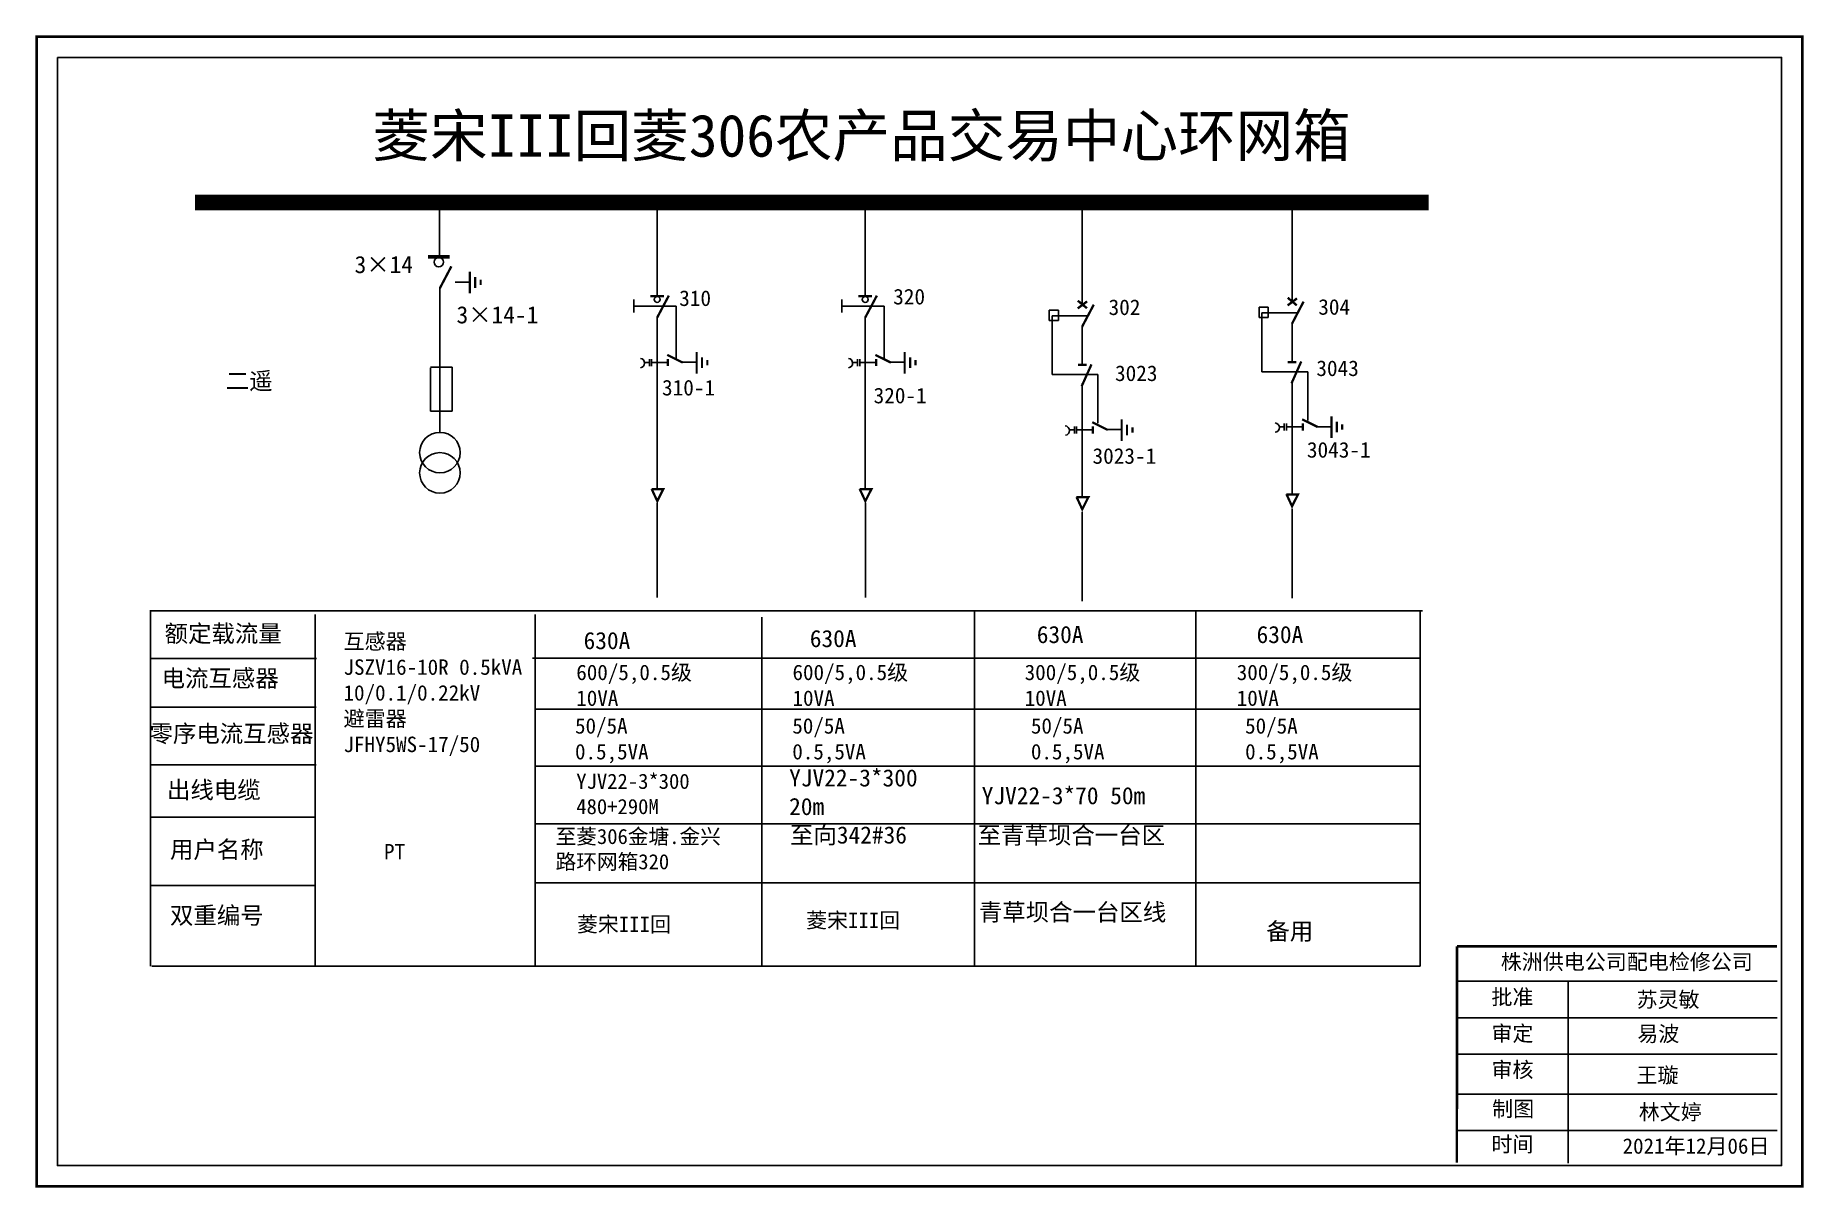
# Model space of a CAD drawing. Extents: x 1305 to 1935, y -332 to -210.
# Drawn here: x 1750.9 to 1934.9, y -332.2 to -212.3 of the extents above; entities that cross this region are included whole.
import ezdxf

# ---------------------------------------------------------------- set-up
doc = ezdxf.new("R2010")
doc.units = 0
doc.header["$LTSCALE"] = 5
doc.linetypes.add('ACAD_ISO02W100', pattern=[15, 12, -3])
doc.linetypes.add('CENTER', pattern=[50.8, 31.75, -6.35, 6.35, -6.35])
doc.layers.get('0').update_dxf_attribs({"linetype": 'CONTINUOUS'})
doc.layers.get('Defpoints').update_dxf_attribs({"linetype": 'CONTINUOUS'})
doc.layers.add('2', color=7, linetype='CONTINUOUS')
doc.styles.add('宋体_txtstyle_0.00_0_0', font='')
doc.styles.add('宋体_txtstyle_1.62_0_0', font='', dxfattribs={"height": 1.624467})
doc.styles.add('宋体_txtstyle_1.79_0_0', font='', dxfattribs={"height": 1.786914})
doc.styles.get('宋体_txtstyle_0.00_0_0').set_extended_font_data('宋体')
doc.styles.get('宋体_txtstyle_1.62_0_0').set_extended_font_data('宋体')
doc.styles.get('宋体_txtstyle_1.79_0_0').set_extended_font_data('宋体')

msp = doc.modelspace()

# ---------------------------------------------------------------- texts
at = {"color": 0, "linetype": 'Continuous'}
for s, height, style, p in [('3×14', 1.787, '宋体_txtstyle_1.79_0_0', (1784.07, -237.07)), ('310', 1.624, '宋体_txtstyle_1.62_0_0', (1817.85, -240.49)), ('320', 1.624, '宋体_txtstyle_1.62_0_0', (1840.12, -240.33)), ('3×14-1', 1.787, '宋体_txtstyle_1.79_0_0', (1794.68, -242.3)), ('302', 1.624, '宋体_txtstyle_1.62_0_0', (1862.53, -241.43)), ('304', 1.624, '宋体_txtstyle_1.62_0_0', (1884.35, -241.4)), ('3043', 1.624, '宋体_txtstyle_1.62_0_0', (1884.15, -247.78)), ('310-1', 1.624, '宋体_txtstyle_1.62_0_0', (1816.06, -249.8)), ('3023', 1.624, '宋体_txtstyle_1.62_0_0', (1863.2, -248.3)), ('320-1', 1.624, '宋体_txtstyle_1.62_0_0', (1838.08, -250.62)), ('3023-1', 1.624, '宋体_txtstyle_1.62_0_0', (1860.86, -256.91)), ('3043-1', 1.624, '宋体_txtstyle_1.62_0_0', (1883.17, -256.27))]:
    msp.add_text(s, height=height, dxfattribs=dict(at, style=style)).set_placement(p)
at = {"color": 0, "linetype": 'Continuous', "lineweight": -2, "attachment_point": 1, "style": '宋体_txtstyle_0.00_0_0'}
for s, insert, char_height, width in [('{\\C7;菱宋III回菱306}农产品交易中心环网箱', (1785.92, -220.56), 4.3928, 125.5597), ('{\\fSimSun|b0|i0|c134|p2;二遥}', (1770.66, -247.39), 1.7869, 28.8074), ('{\\fSimSun|b0|i0|c134|p2;额定载流量}', (1764.3, -273.68), 1.7869, 28.8074), ('{\\fSimSun|b0|i0|c134|p2;630A}', (1855.06, -273.78), 1.7869, 28.8074), ('{\\fSimSun|b0|i0|c134|p2;630A}', (1877.93, -273.78), 1.7869, 28.8074), ('\\A1;{\\fSimSun|b0|i0|c134|p2;互感器\\PJSZV16-10R 0.5kVA\\P10/0.1/0.22kV\\P避雷器\\PJFHY5WS-17/50}', (1782.92, -274.58), 1.6082, 29.6547), ('{\\fSimSun|b0|i0|c134|p2;630A}', (1807.9, -274.41), 1.7869, 28.8074), ('{\\fSimSun|b0|i0|c134|p2;630A}', (1831.44, -274.2), 1.7869, 28.8074), ('\\A1;{\\fSimSun|b0|i0|c134|p2;600/5,0.5级\\P10VA}', (1807.14, -277.81), 1.6082, 29.6547), ('\\A1;{\\fSimSun|b0|i0|c134|p2;600/5,0.5级\\P10VA}', (1829.64, -277.81), 1.6082, 29.6547), ('\\A1;{\\fSimSun|b0|i0|c134|p2;300/5,0.5级\\P10VA}', (1853.8, -277.81), 1.6082, 29.6547), ('\\A1;{\\fSimSun|b0|i0|c134|p2;300/5,0.5级\\P10VA}', (1875.87, -277.81), 1.6082, 29.6547), ('{\\fSimSun|b0|i0|c134|p2;电流互感器}', (1763.99, -278.33), 1.7869, 28.8074), ('{\\fSimSun|b0|i0|c134|p2;50/5A\\P0.5,5VA}', (1807.01, -283.38), 1.6082, 28.8074), ('{\\fSimSun|b0|i0|c134|p2;50/5A\\P0.5,5VA}', (1829.62, -283.38), 1.6082, 28.8074), ('{\\fSimSun|b0|i0|c134|p2;50/5A\\P0.5,5VA}', (1854.45, -283.38), 1.6082, 28.8074), ('{\\fSimSun|b0|i0|c134|p2;50/5A\\P0.5,5VA}', (1876.74, -283.38), 1.6082, 28.8074), ('{\\fSimSun|b0|i0|c134|p2;零序电流互感器}', (1762.73, -284.09), 1.7869, 28.8074), ('YJV22-3*300\\P20m', (1829.29, -288.7), 1.7869, 28.8074), ('{\\fSimSun|b0|i0|c134|p2;出线电缆}', (1764.55, -289.95), 1.7869, 28.8074), ('YJV22-3*70 50m', (1849.33, -290.55), 1.7869, 28.8074), ('至向342#36', (1829.38, -294.64), 1.787, 18.1993), ('{\\fSimSun|b0|i0|c134|p2;至青草坝合一台区}', (1848.91, -294.67), 1.7869, 21.9417), ('{\\fSimSun|b0|i0|c134|p2;用户名称}', (1764.86, -296.15), 1.7869, 28.8074), ('{\\fSimSun|b0|i0|c134|p2;PT}', (1787.13, -296.47), 1.6146, 12.5611), ('{\\fSimSun|b0|i0|c134|p2;双重编号}', (1764.86, -303.01), 1.7869, 28.8074), ('{\\fSimSun|b0|i0|c134|p2;青草坝合一台区线}', (1849.03, -302.67), 1.7869, 21.9417), ('{\\fSimSun|b0|i0|c134|p2;备用}', (1878.95, -304.66), 1.7869, 28.8074), ('{\\fSimSun|b0|i0|c134|p2;株洲供电公司配电检修公司}', (1903.34, -307.93), 1.6025, 43.8107), ('{\\fKaiTi_GB2312|b0|i0|c134|p49;批准}', (1902.37, -311.59), 1.6025, 12.5322), ('{\\fSimSun|b0|i0|c134|p2;苏灵敏}', (1917.47, -311.85), 1.6025, 12.5322), ('\\f\uffbfﾬￌﾣﾤ_GB2312|b0|i0|c134|p49;审定', (1902.37, -315.39), 1.6025, 12.5322), ('{\\fSimSun|b0|i0|c134|p2;易波}', (1917.55, -315.42), 1.6025, 12.5322), ('\\f\uffbfﾬￌﾣﾤ_GB2312|b0|i0|c134|p49;审核', (1902.37, -319.16), 1.6025, 12.5322), ('王璇', (1917.47, -319.72), 1.602, 12.5322), ('\\f\uffbfﾬￌﾣﾤ_GB2312|b0|i0|c134|p49;制图', (1902.45, -323.23), 1.6025, 12.5322), ('{\\fSimSun|b0|i0|c134|p2;林文婷}', (1917.7, -323.57), 1.6025, 12.5322), ('\\f\uffbfﾬￌﾣﾤ_GB2312|b0|i0|c134|p49;时间', (1902.37, -326.91), 1.6025, 12.5322), ('2021年12月06日', (1916.02, -327.1), 1.6025, 23.44)]:
    msp.add_mtext(s, dxfattribs=dict(at, insert=insert, char_height=char_height, width=width))
at = {"layer": 'Defpoints', "color": 7, "linetype": 'Continuous', "lineweight": -2, "attachment_point": 1, "style": '宋体_txtstyle_0.00_0_0'}
for s, insert, char_height, width in [('{\\fSimSun|b0|i0|c134|p2;YJV22-3*300\\P480+290M}', (1807.14, -289.16), 1.5763, 18.5708), ('至菱306金塘.金兴路环网箱320', (1804.99, -294.9), 1.5763, 18.5708), ('菱宋III回', (1831.07, -303.61), 1.592, 18.7584), ('菱宋III回', (1807.22, -304.03), 1.592, 18.7584)]:
    msp.add_mtext(s, dxfattribs=dict(at, insert=insert, char_height=char_height, width=width))

# ---------------------------------------------------------------- blocks, each defined once
blk = doc.blocks.new('JD')
for points in [[(-2, 0.2), (-2, -0.2), (2, 0.2), (2, -0.2)], [(1, -1.2), (1, -0.8), (-1, -1.2), (-1, -0.8)], [(-0.5, -1.8), (-0.5, -2.2), (0.5, -1.8), (0.5, -2.2)]]:
    blk.add_trace(points)

# ---------------------------------------------------------------- linework, layer by layer
at = {"color": 0}
for p, q in [((1815.56, -229.59), (1815.56, -239.44)), ((1837.21, -229.59), (1837.21, -239.44)), ((1881.62, -229.74), (1881.62, -240.07)), ((1792.91, -230.02), (1792.91, -235.31)), ((1859.78, -230.05), (1859.78, -240.38)), ((1792.94, -238.59), (1792.94, -253.61)), ((1794.52, -238), (1796.03, -238)), ((1856.35, -240.94), (1857.31, -240.94)), ((1856.35, -240.94), (1856.35, -242.01)), ((1857.31, -240.94), (1857.31, -242.01)), ((1878.19, -240.63), (1879.15, -240.63)), ((1878.19, -240.63), (1878.19, -241.7)), ((1879.15, -240.63), (1879.15, -241.7)), ((1815.56, -241.63), (1815.56, -259.51)), ((1837.21, -241.63), (1837.21, -259.51)), ((1856.35, -242.01), (1857.31, -242.01)), ((1859.78, -242.57), (1859.78, -246.56)), ((1878.19, -241.7), (1879.15, -241.7)), ((1881.62, -242.27), (1881.62, -246.25)), ((1815.56, -246.38), (1816.67, -246.38)), ((1818.13, -246.35), (1819.64, -246.35)), ((1837.21, -246.38), (1838.33, -246.38)), ((1839.78, -246.35), (1841.29, -246.35)), ((1881.62, -248.25), (1881.62, -260.02)), ((1859.78, -248.55), (1859.78, -260.32)), ((1859.78, -253.39), (1860.89, -253.39)), ((1862.35, -253.36), (1863.86, -253.36)), ((1881.62, -253.08), (1882.73, -253.08)), ((1884.18, -253.05), (1885.7, -253.05)), ((1780.12, -277.18), (1762.88, -277.18)), ((1780.06, -282.25), (1762.81, -282.25)), ((1780.06, -288.23), (1762.81, -288.23)), ((1779.99, -293.69), (1762.75, -293.69)), ((1780.05, -300.79), (1762.81, -300.79))]:
    msp.add_line(p, q, dxfattribs=at)
at = {"color": 0, "linetype": 'ACAD_ISO02W100'}
for p, q in [((1860.26, -241.5), (1856.66, -241.5)), ((1856.66, -241.5), (1856.66, -247.63)), ((1882.1, -241.19), (1878.49, -241.19)), ((1878.49, -241.19), (1878.49, -247.33)), ((1856.66, -247.63), (1861.42, -247.63)), ((1861.42, -247.63), (1861.42, -252.7)), ((1878.49, -247.33), (1883.25, -247.33)), ((1883.25, -247.33), (1883.25, -252.39))]:
    msp.add_line(p, q, dxfattribs=at)
at = {"color": 0, "linetype": 'CENTER'}
for p, q in [((1815.57, -260.96), (1815.57, -270.84)), ((1837.22, -260.96), (1837.22, -270.84)), ((1859.79, -261.9), (1859.79, -271.19)), ((1881.62, -261.6), (1881.62, -270.88))]:
    msp.add_line(p, q, dxfattribs=at)
at = {"color": 0, "linetype": 'Continuous'}
for p, q in [((1762.78, -272.21), (1895.21, -272.21)), ((1762.85, -309.17), (1762.85, -272.21)), ((1848.57, -272.28), (1848.57, -309.16)), ((1871.61, -272.28), (1871.61, -309.16)), ((1894.95, -272.31), (1894.95, -309.18)), ((1779.96, -272.61), (1779.96, -309.16)), ((1802.85, -272.61), (1802.85, -309.16)), ((1826.44, -272.86), (1826.44, -309.14)), ((1802.57, -277.15), (1894.95, -277.15)), ((1802.85, -282.46), (1894.95, -282.46)), ((1802.85, -288.39), (1894.95, -288.39)), ((1802.85, -294.39), (1894.95, -294.39)), ((1802.85, -300.51), (1894.95, -300.51)), ((1894.95, -309.17), (1762.97, -309.17)), ((1898.79, -310.76), (1932.1, -310.76)), ((1910.35, -310.76), (1910.35, -329.7)), ((1898.79, -314.56), (1932.1, -314.56)), ((1898.79, -318.35), (1932.1, -318.35)), ((1898.79, -322.49), (1932.1, -322.49)), ((1898.79, -326.29), (1932.1, -326.29))]:
    msp.add_line(p, q, dxfattribs=at)
at = {"color": 0, "linetype": 'Continuous', "const_width": 0.267}
msp.add_lwpolyline([(1750.99, -212.46), (1934.72, -212.46), (1934.72, -332.1), (1750.99, -332.1)], close=True, dxfattribs=at)
at = {"color": 0, "linetype": 'Continuous'}
msp.add_lwpolyline([(1753.15, -214.63), (1932.56, -214.63), (1932.56, -329.94), (1753.15, -329.94)], close=True, dxfattribs=at)
at = {"color": 0}
for points, const_width in [([(1767.47, -229.72), (1895.85, -229.72)], 1.61), ([(1791.7, -235.39), (1793.96, -235.39)], 0.383), ([(1792.94, -238.65), (1794.14, -236.37)], 0.241), ([(1814.85, -239.47), (1816.27, -239.47)], 0.241), ([(1815.56, -241.69), (1816.77, -239.41)], 0.241), ([(1836.5, -239.47), (1837.92, -239.47)], 0.241), ([(1837.21, -241.69), (1838.42, -239.41)], 0.241), ([(1859.32, -240.74), (1860.3, -240.01)], 0.241), ([(1859.33, -239.94), (1860.28, -240.72)], 0.241), ([(1859.78, -242.64), (1860.99, -240.35)], 0.241), ([(1881.16, -240.43), (1882.14, -239.7)], 0.241), ([(1881.17, -239.63), (1882.11, -240.42)], 0.241), ([(1881.62, -242.33), (1882.82, -240.04)], 0.241), ([(1816.61, -245.58), (1818.22, -246.38)], 0.241), ([(1816.67, -246.01), (1816.67, -246.75)], 0.241), ([(1838.26, -245.58), (1839.87, -246.38)], 0.241), ([(1838.33, -246.01), (1838.33, -246.75)], 0.241), ([(1859.35, -246.62), (1860.24, -246.62)], 0.241), ([(1859.73, -248.85), (1860.75, -246.57)], 0.241), ([(1881.18, -246.32), (1882.08, -246.32)], 0.241), ([(1881.57, -248.54), (1882.58, -246.27)], 0.241), ([(1860.83, -252.58), (1862.44, -253.39)], 0.241), ([(1860.89, -253.02), (1860.89, -253.76)], 0.241), ([(1882.67, -252.28), (1884.28, -253.08)], 0.241), ([(1882.73, -252.71), (1882.73, -253.45)], 0.241), ([(1814.97, -259.55), (1816.19, -259.55), (1815.57, -260.79), (1814.98, -259.53)], 0.241), ([(1836.62, -259.55), (1837.85, -259.55), (1837.22, -260.79), (1836.63, -259.53)], 0.241), ([(1859.19, -260.4), (1860.42, -260.4), (1859.79, -261.64), (1859.2, -260.37)], 0.241), ([(1881.02, -260.09), (1882.25, -260.09), (1881.62, -261.33), (1881.04, -260.07)], 0.241)]:
    msp.add_lwpolyline(points, dxfattribs=dict(at, const_width=const_width))
for points in [[(1813.13, -239.83), (1813.13, -241.18)], [(1834.78, -239.83), (1834.78, -241.18)], [(1814.75, -246.37), (1814.24, -246.37)], [(1814.75, -246.03), (1814.75, -246.76)], [(1814.97, -246.03), (1814.97, -246.76)], [(1815.56, -246.37), (1814.97, -246.37)], [(1836.4, -246.37), (1835.89, -246.37)], [(1836.4, -246.03), (1836.4, -246.76)], [(1836.63, -246.03), (1836.63, -246.76)], [(1837.21, -246.37), (1836.63, -246.37)], [(1791.98, -246.91), (1791.98, -251.42), (1794.21, -251.42), (1794.21, -246.86), (1791.98, -246.86)], [(1858.97, -253.38), (1858.46, -253.38)], [(1858.97, -253.04), (1858.97, -253.77)], [(1859.2, -253.04), (1859.2, -253.77)], [(1859.78, -253.38), (1859.2, -253.38)], [(1880.81, -253.07), (1880.3, -253.07)], [(1880.81, -252.73), (1880.81, -253.46)], [(1881.03, -252.73), (1881.03, -253.46)], [(1881.62, -253.07), (1881.03, -253.07)]]:
    msp.add_lwpolyline(points, dxfattribs=at)
at = {"color": 0, "linetype": 'ACAD_ISO02W100'}
for points in [[(1817.54, -246), (1817.54, -240.51), (1813.13, -240.51)], [(1839.19, -246), (1839.19, -240.51), (1834.78, -240.51)]]:
    msp.add_lwpolyline(points, dxfattribs=at)
at = {"color": 0}
for points in [[(1813.81, -245.95, -0.877934), (1813.83, -246.93)], [(1835.46, -245.95, -0.877934), (1835.48, -246.93)], [(1858.03, -252.96, -0.877934), (1858.05, -253.94)], [(1879.87, -252.66, -0.877934), (1879.88, -253.63)]]:
    msp.add_lwpolyline(points, format="xyb", dxfattribs=at)
at = {"color": 0, "linetype": 'Continuous', "const_width": 0.267}
for points in [[(1898.79, -307.13), (1898.77, -329.63)], [(1898.79, -307.13), (1932.1, -307.13)]]:
    msp.add_lwpolyline(points, dxfattribs=at)
at = {"color": 0}
for centre, radius in [((1792.83, -235.93), 0.49), ((1815.56, -239.81), 0.309), ((1837.21, -239.81), 0.309)]:
    msp.add_circle(centre, radius, dxfattribs=at)
at = {"layer": '2', "color": 0}
for centre in [(1792.95, -255.75), (1792.95, -257.86)]:
    msp.add_circle(centre, 2.11, dxfattribs=at)

# ---------------------------------------------------------------- block references
at = {"color": 0, "xscale": 0.5628779452209756, "yscale": 0.5628779452209756, "zscale": 0.5628779452210185, "rotation": 90}
for p in [(1796.06, -238.04), (1819.66, -246.39), (1841.32, -246.39), (1885.72, -253.09), (1863.89, -253.4)]:
    msp.add_blockref('JD', p, dxfattribs=at)

msp.set_redraw_order([(e.dxf.handle, doc.entitydb.next_handle()) for e in msp.query("TEXT MTEXT ATTDEF DIMENSION ARC_DIMENSION")])  # texts and dimensions are drawn at this point

doc.saveas('drawing.dxf')
